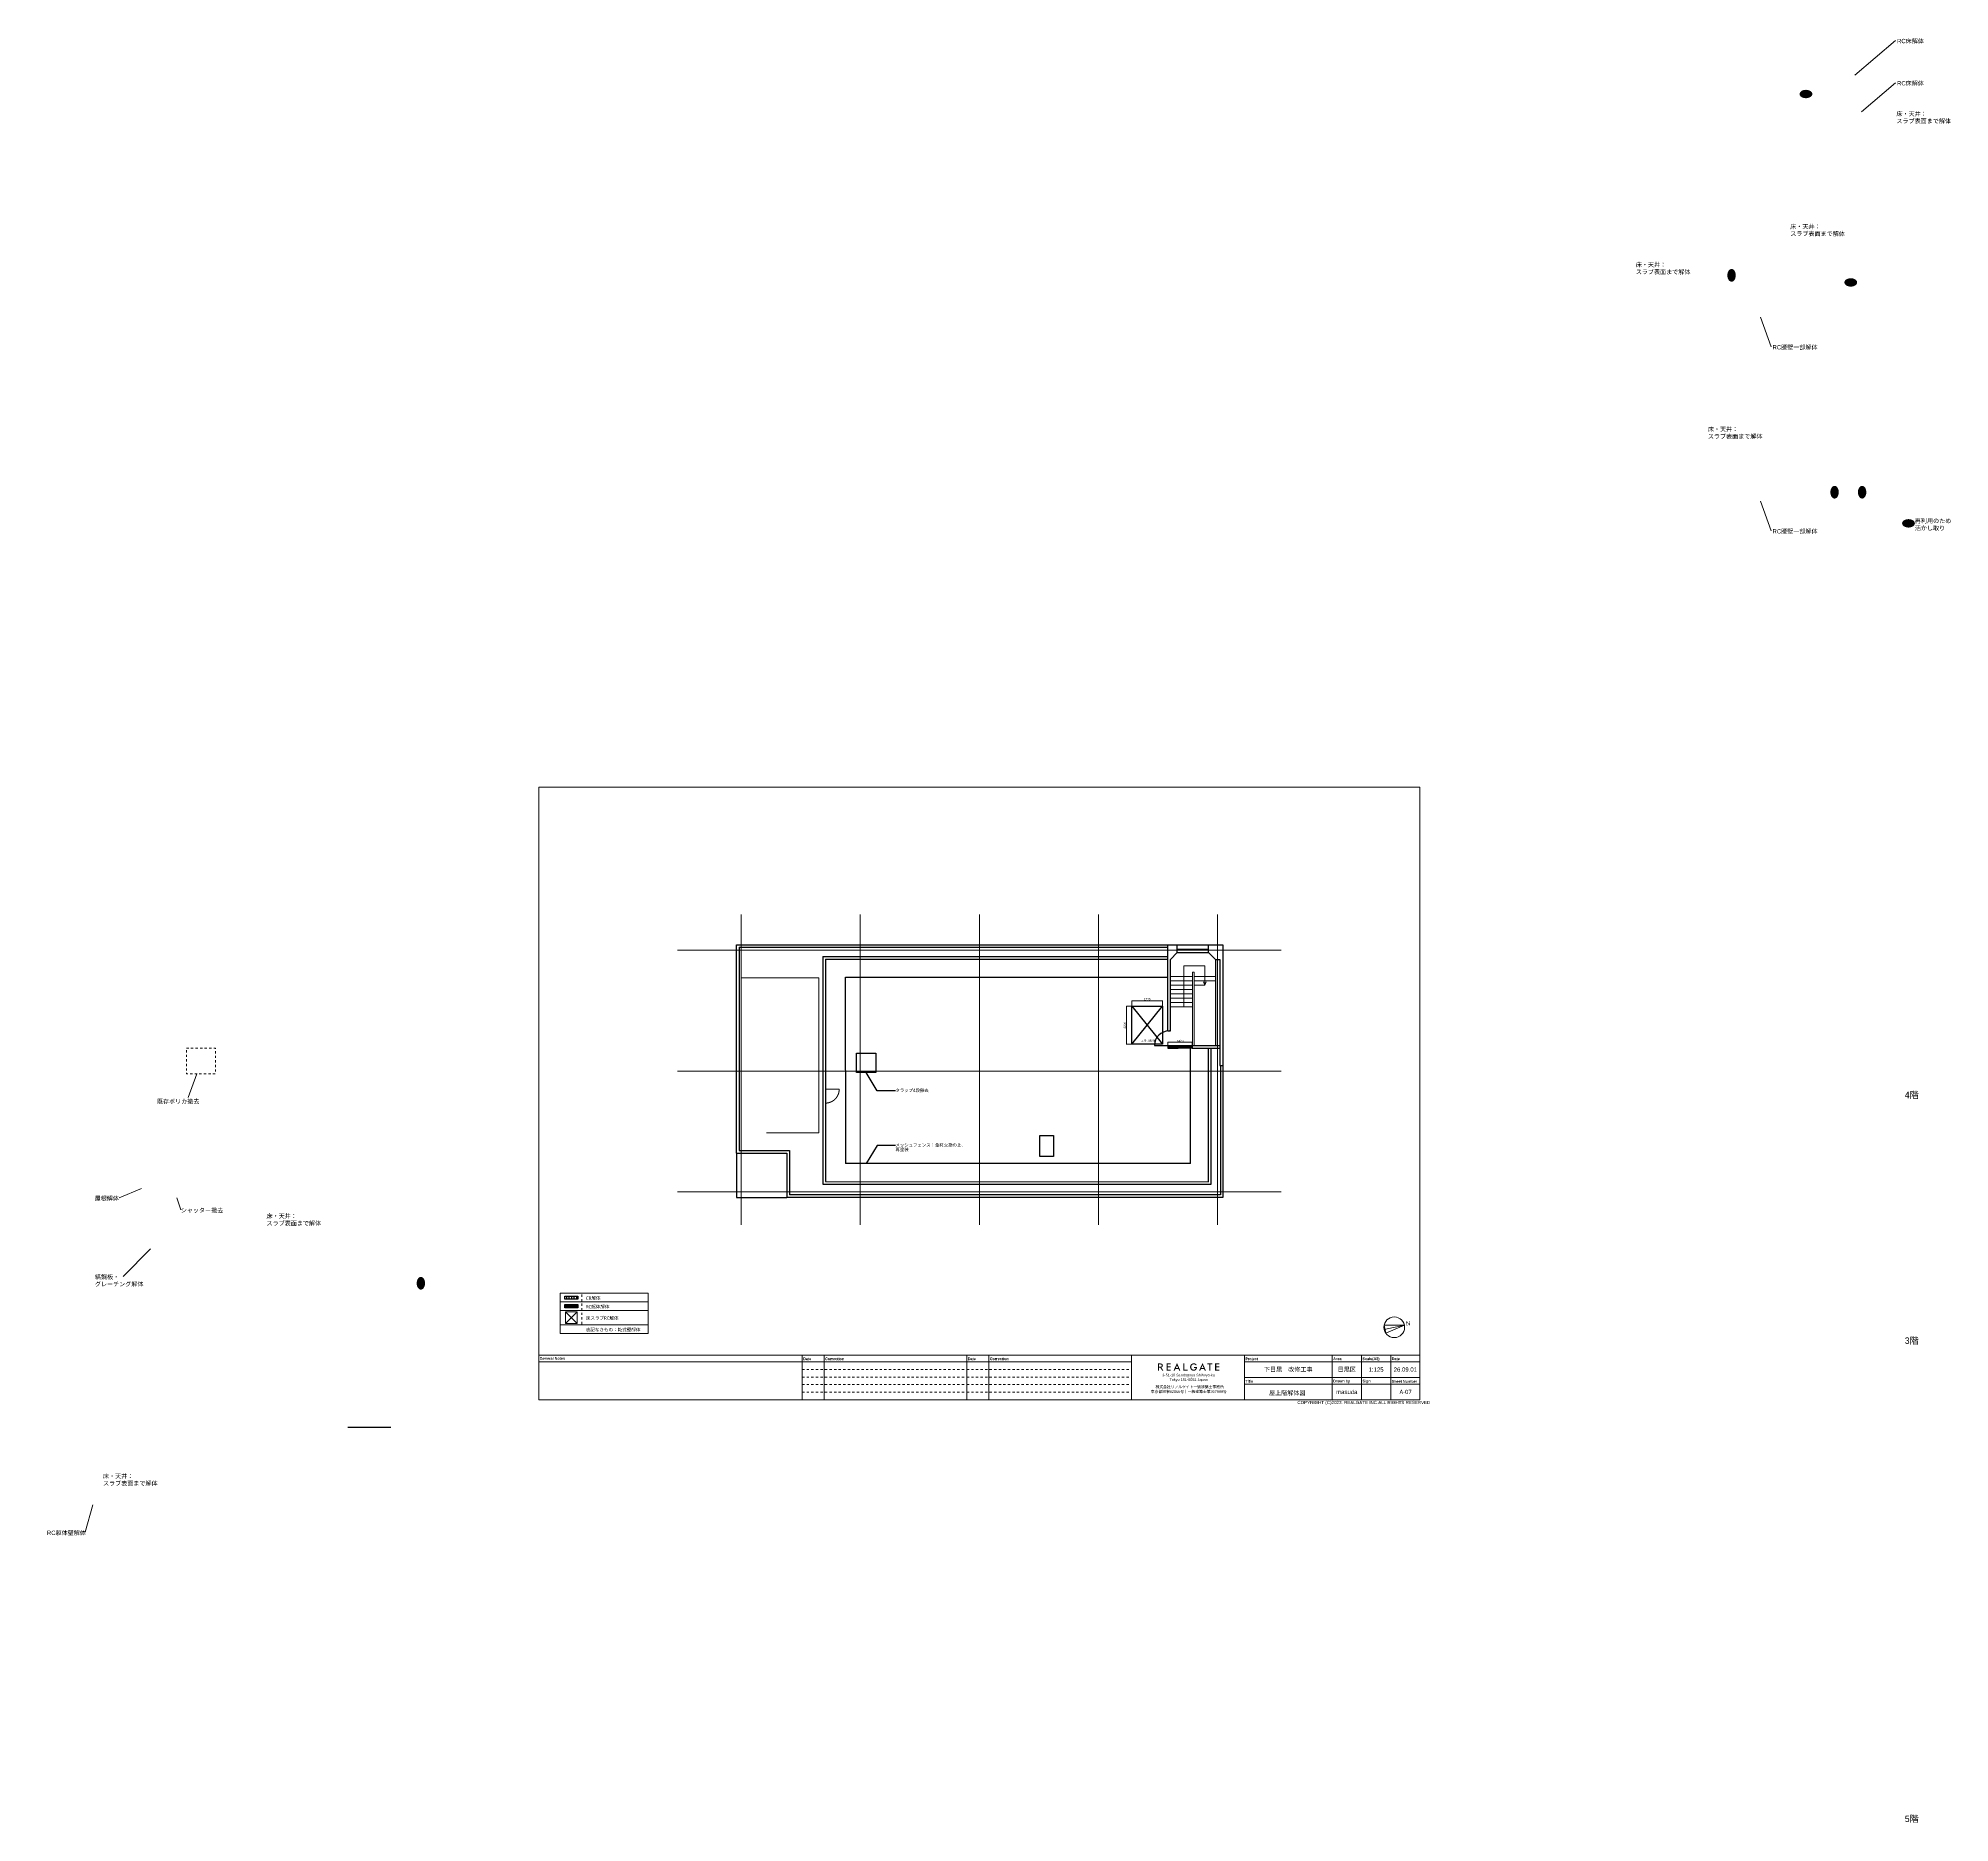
# Paper-space layout 'A-07' of a CAD drawing. Header units: millimetres. Extents: x -437 to 450, y -337 to 490.
# The model-space entities are those that its viewports show. They can reach past a viewport. Long polylines and large blocks are cut down to what shows.
import ezdxf

# ---------------------------------------------------------------- set-up
doc = ezdxf.new("R2010")
doc.units = ezdxf.units.MM
doc.header["$PDMODE"] = 1
doc.header["$PDSIZE"] = -2
for name, pattern in [('ラインタイプ-1', [2.116531, 1.058062, -1.058469]), ('ラインタイプ-1__', [2.116531, 1.058062, -1.058469]), ('ラインタイプ-6', [5.291531, 3.175, -1.058062, 0.352704, -0.705764]), ('短破線', [2.116125, 1.058062, -1.058062])]:
    doc.linetypes.add(name, pattern=pattern)
for name, color, linetype, lineweight in [('00_一般', 7, 'Continuous', 5), ('07_文字・記号', 7, 'Continuous', 9), ('_平面図(既存部) (2D)', 7, 'Continuous', 5), ('_解体部 (2D)', 7, 'Continuous', 5), ('一般', 7, 'Continuous', 5), ('寸法', 7, 'Continuous', 5)]:
    doc.layers.add(name, color=color, linetype=linetype, lineweight=lineweight)
for name, color, linetype, lineweight, true_color in [('02_0.25', 1, 'Continuous', 25, 0xff0000), ('04_0.10', 7, 'Continuous', 9, 0x0099ff), ('06一点鎖線', 7, 'ラインタイプ-6', 9, 0x9999ff), ('08_ハッチ・色', 7, 'Continuous', 5, 0x888888)]:
    doc.layers.add(name, color=color, linetype=linetype, lineweight=lineweight, true_color=true_color)
doc.styles.add('Helvetica', font='')
doc.styles.add('Hiragino Kaku Gothic Pro W3', font='', dxfattribs={"bigfont": 'Hiragino Kaku Gothic Pro W3'})
doc.styles.add('Hiragino Sans W3', font='', dxfattribs={"bigfont": 'Hiragino Sans W3'})
doc.styles.add('Yu Gothic UI Semilight', font='Yu Gothic UI Semilight.ttf')
doc.styles.add('ＭＳ Ｐゴシック', font='MS PGothic.ttf')
doc.styles.add('ＭＳ Ｐゴシック (bold)', font='')
doc.styles.get('Helvetica').set_extended_font_data('Helvetica')
doc.styles.get('Hiragino Kaku Gothic Pro W3').set_extended_font_data('Hiragino Kaku Gothic Pro W3')
doc.styles.get('Hiragino Sans W3').set_extended_font_data('Hiragino Sans W3')
doc.styles.get('ＭＳ Ｐゴシック (bold)').set_extended_font_data('ＭＳ Ｐゴシック', bold=True)
doc.dimstyles.new('RGT', dxfattribs={"dimtxt": 161.781684, "dimasz": 0.999939, "dimexe": 0, "dimexo": 1, "dimgap": 0.5, "dimtad": 1, "dimdsep": 46, "dimtxsty": 'Hiragino Sans W3', "dimblk": 'DOT', "dimblk1": 'DOT', "dimblk2": 'DOT', "dimcen": 0, "dimazin": 0, "dimtfac": 1, "dimtix": 1, "dimtmove": 0, "dimatfit": 0, "dimldrblk": 'VW_FILLEDARROW', "dimfxl": 1, "dimfrac": 2, "dimtolj": 1, "dimarcsym": 0})
doc.dimstyles.new('建具表寸法', dxfattribs={"dimtxt": 161.781684, "dimasz": 0.199988, "dimexe": 0, "dimexo": 0.3, "dimgap": 0.005, "dimtad": 1, "dimdsep": 46, "dimtxsty": 'Hiragino Sans W3', "dimblk": 'DOT', "dimblk1": 'DOT', "dimblk2": 'DOT', "dimcen": 0, "dimazin": 0, "dimtfac": 1, "dimtix": 1, "dimtmove": 0, "dimatfit": 0, "dimldrblk": 'VW_FILLEDARROW', "dimfxl": 1, "dimfrac": 2, "dimtolj": 1, "dimarcsym": 0})

# ---------------------------------------------------------------- blocks, each defined once
blk = doc.blocks.new('グループ-256')
at = {"layer": '07_文字・記号'}
for p, q in [((197.11, -106.7), (187.69, -106.69)), ((188.43, -110.34), (187.69, -106.69)), ((197.11, -106.7), (187.69, -108.59)), ((197.11, -106.7), (188.43, -110.34))]:
    blk.add_line(p, q, dxfattribs=at)
blk.add_circle((192.4, -107.64), 4.8, dxfattribs=at)
at = {"layer": '07_文字・記号', "insert": (197.77, -104.92), "char_height": 2.01, "attachment_point": 1, "rotation": 5.83278, "line_spacing_factor": 0.99804, "style": 'ＭＳ Ｐゴシック'}
blk.add_mtext('N', dxfattribs=at)
blk = doc.blocks.new('グループ-3')
at = {"layer": '一般', "linetype": 'Continuous', "lineweight": 0, "true_color": 0x221814}
h = blk.add_hatch(color=250, dxfattribs=at)
h.paths.add_polyline_path([(84.4, -126.31), (84.44, -126.31), (84.5, -126.28), (84.57, -126.26), (84.63, -126.23), (84.69, -126.19), (84.74, -126.16), (84.8, -126.12), (84.85, -126.07), (84.89, -126.02), (84.92, -125.99), (84.94, -125.96), (84.98, -125.9), (85.01, -125.85), (85.04, -125.79), (85.06, -125.74), (85.08, -125.7), (85.09, -125.65), (85.1, -125.61), (85.11, -125.57), (85.11, -125.53), (85.11, -125.49), (85.11, -125.46), (85.11, -125.42), (85.12, -125.39), (85.12, -125.36), (85.11, -125.34), (85.11, -125.31), (85.11, -125.29), (85.11, -125.26), (85.1, -125.23), (85.1, -125.2), (85.09, -125.17), (85.09, -125.13), (85.08, -125.1), (85.07, -125.06), (85.06, -125.02), (85.04, -124.98), (85.02, -124.93), (84.99, -124.89), (84.96, -124.84), (84.92, -124.79), (84.88, -124.75), (84.83, -124.69), (84.8, -124.67), (84.78, -124.65), (84.72, -124.61), (84.66, -124.57), (84.6, -124.54), (84.54, -124.51), (84.48, -124.49), (84.43, -124.47), (84.37, -124.46), (84.31, -124.45), (84.26, -124.45), (84.21, -124.44), (84.16, -124.44), (84.12, -124.43), (84.08, -124.43), (84.04, -124.43), (84.01, -124.43), (83.98, -124.42), (83.95, -124.42), (83.93, -124.42), (83.91, -124.42), (83.89, -124.42), (83.88, -124.42), (83.87, -124.42), (83.87, -124.42), (83.86, -124.42), (83.86, -124.42), (83.86, -124.42), (83.86, -124.42), (83.86, -124.42), (83.85, -124.42), (83.84, -124.42), (83.84, -124.42), (83.83, -124.42), (83.82, -124.42), (83.81, -124.42), (83.79, -124.42), (83.78, -124.42), (83.76, -124.42), (83.75, -124.42), (83.73, -124.42), (83.71, -124.42), (83.68, -124.42), (83.66, -124.42), (83.64, -124.42), (83.61, -124.42), (83.59, -124.42), (83.56, -124.42), (83.54, -124.42), (83.51, -124.42), (83.28, -124.42), (82.8, -124.42), (82.8, -127.72), (83.29, -127.72), (83.29, -126.37), (83.88, -126.37), (84.8, -127.72), (85.4, -127.72)])
h.paths.add_polyline_path([(83.29, -125.94), (83.29, -124.89), (83.96, -124.89), (84.05, -124.89), (84.12, -124.9), (84.19, -124.91), (84.26, -124.92), (84.32, -124.94), (84.38, -124.96), (84.43, -124.99), (84.47, -125.02), (84.51, -125.05), (84.54, -125.09), (84.57, -125.13), (84.6, -125.18), (84.62, -125.23), (84.63, -125.28), (84.64, -125.34), (84.64, -125.4), (84.64, -125.47), (84.63, -125.53), (84.62, -125.58), (84.6, -125.63), (84.57, -125.68), (84.54, -125.73), (84.51, -125.77), (84.47, -125.8), (84.42, -125.83), (84.37, -125.86), (84.31, -125.88), (84.25, -125.9), (84.18, -125.92), (84.11, -125.93), (84.03, -125.93), (83.94, -125.94)])
for points in [[(88.78, -124.89), (87.32, -124.89), (87.32, -125.68), (88.74, -125.68), (88.74, -126.15), (87.32, -126.15), (87.32, -127.25), (88.78, -127.25), (88.78, -127.72), (86.83, -127.72), (86.83, -124.42), (88.78, -124.42)], [(95.16, -124.42), (95.16, -127.25), (96.6, -127.25), (96.6, -127.72), (94.67, -127.72), (94.67, -124.42)], [(99.6, -126), (100.94, -126), (100.94, -126.01), (100.94, -126.02), (100.94, -126.03), (100.94, -126.04), (100.94, -126.04), (100.94, -126.05), (100.94, -126.06), (100.94, -126.07), (100.94, -126.08), (100.94, -126.09), (100.94, -126.09), (100.94, -126.1), (100.94, -126.1), (100.94, -126.1), (100.94, -126.1), (100.94, -126.1), (100.94, -126.1), (100.94, -126.1), (100.94, -126.11), (100.94, -126.13), (100.94, -126.15), (100.94, -126.17), (100.93, -126.19), (100.93, -126.23), (100.93, -126.26), (100.93, -126.29), (100.93, -126.32), (100.93, -126.35), (100.92, -126.38), (100.92, -126.41), (100.92, -126.44), (100.92, -126.47), (100.91, -126.49), (100.91, -126.52), (100.9, -126.55), (100.9, -126.58), (100.89, -126.61), (100.88, -126.65), (100.87, -126.68), (100.86, -126.72), (100.85, -126.77), (100.84, -126.81), (100.81, -126.87), (100.79, -126.92), (100.76, -126.97), (100.73, -127.03), (100.7, -127.08), (100.67, -127.13), (100.64, -127.18), (100.6, -127.23), (100.57, -127.27), (100.53, -127.31), (100.42, -127.41), (100.32, -127.5), (100.22, -127.58), (100.12, -127.64), (100.03, -127.69), (99.94, -127.73), (99.85, -127.75), (99.76, -127.76), (99.67, -127.77), (99.59, -127.77), (99.5, -127.77), (99.42, -127.78), (99.34, -127.77), (99.25, -127.77), (99.17, -127.77), (99.09, -127.76), (99, -127.75), (98.91, -127.73), (98.82, -127.69), (98.72, -127.64), (98.62, -127.58), (98.52, -127.51), (98.41, -127.42), (98.29, -127.32), (98.25, -127.28), (98.21, -127.24), (98.12, -127.12), (98.03, -127.01), (97.96, -126.9), (97.9, -126.8), (97.86, -126.7), (97.82, -126.6), (97.8, -126.51), (97.79, -126.42), (97.78, -126.34), (97.78, -126.25), (97.78, -126.16), (97.78, -126.08), (97.78, -125.99), (97.78, -125.9), (97.78, -125.81), (97.79, -125.73), (97.8, -125.64), (97.82, -125.54), (97.86, -125.45), (97.91, -125.34), (97.97, -125.24), (98.04, -125.13), (98.12, -125.02), (98.22, -124.9), (98.26, -124.86), (98.3, -124.82), (98.4, -124.74), (98.49, -124.66), (98.58, -124.6), (98.66, -124.55), (98.74, -124.5), (98.82, -124.47), (98.89, -124.44), (98.96, -124.42), (99.02, -124.41), (99.09, -124.4), (99.14, -124.39), (99.2, -124.38), (99.25, -124.37), (99.29, -124.37), (99.33, -124.36), (99.37, -124.36), (99.4, -124.36), (99.43, -124.36), (99.46, -124.36), (99.49, -124.36), (99.52, -124.36), (99.54, -124.36), (99.56, -124.36), (99.58, -124.36), (99.6, -124.36), (99.62, -124.36), (99.64, -124.37), (99.66, -124.37), (99.69, -124.37), (99.72, -124.38), (99.75, -124.38), (99.78, -124.39), (99.82, -124.39), (99.86, -124.4), (99.9, -124.41), (99.94, -124.43), (99.98, -124.44), (100.03, -124.46), (100.08, -124.47), (100.13, -124.5), (100.17, -124.52), (100.21, -124.53), (100.26, -124.56), (100.31, -124.59), (100.35, -124.62), (100.39, -124.65), (100.43, -124.67), (100.46, -124.7), (100.49, -124.73), (100.52, -124.75), (100.55, -124.78), (100.58, -124.8), (100.6, -124.83), (100.63, -124.85), (100.65, -124.87), (100.67, -124.9), (100.7, -124.92), (100.72, -124.94), (100.74, -124.96), (100.76, -124.98), (100.77, -125), (100.78, -125.01), (100.79, -125.02), (100.79, -125.03), (100.79, -125.03), (100.79, -125.03), (100.79, -125.03), (100.79, -125.03), (100.78, -125.04), (100.78, -125.04), (100.78, -125.04), (100.77, -125.04), (100.77, -125.05), (100.76, -125.05), (100.76, -125.06), (100.75, -125.07), (100.74, -125.07), (100.74, -125.08), (100.73, -125.09), (100.72, -125.1), (100.71, -125.11), (100.69, -125.12), (100.68, -125.13), (100.67, -125.15), (100.66, -125.16), (100.64, -125.17), (100.63, -125.18), (100.62, -125.2), (100.6, -125.21), (100.59, -125.22), (100.58, -125.23), (100.57, -125.25), (100.55, -125.26), (100.54, -125.27), (100.53, -125.28), (100.52, -125.29), (100.52, -125.3), (100.51, -125.3), (100.5, -125.31), (100.49, -125.32), (100.49, -125.32), (100.48, -125.33), (100.48, -125.33), (100.47, -125.34), (100.47, -125.34), (100.46, -125.34), (100.46, -125.35), (100.46, -125.35), (100.45, -125.35), (100.45, -125.36), (100.45, -125.36), (100.45, -125.36), (100.45, -125.37), (100.45, -125.37), (100.45, -125.37), (100.45, -125.37), (100.44, -125.37), (100.43, -125.36), (100.42, -125.34), (100.41, -125.33), (100.4, -125.31), (100.38, -125.29), (100.36, -125.26), (100.34, -125.24), (100.32, -125.22), (100.3, -125.2), (100.29, -125.18), (100.27, -125.16), (100.25, -125.14), (100.23, -125.13), (100.21, -125.11), (100.19, -125.09), (100.17, -125.07), (100.14, -125.05), (100.11, -125.03), (100.08, -125.01), (100.04, -124.98), (100, -124.96), (99.96, -124.93), (99.92, -124.91), (99.88, -124.89), (99.84, -124.87), (99.79, -124.86), (99.75, -124.85), (99.7, -124.84), (99.65, -124.84), (99.6, -124.83), (99.55, -124.83), (99.5, -124.83), (99.45, -124.83), (99.39, -124.83), (99.33, -124.83), (99.28, -124.84), (99.22, -124.84), (99.15, -124.85), (99.09, -124.87), (99.02, -124.89), (98.95, -124.93), (98.88, -124.97), (98.8, -125.02), (98.72, -125.08), (98.64, -125.15), (98.61, -125.19), (98.57, -125.22), (98.51, -125.3), (98.45, -125.38), (98.4, -125.46), (98.36, -125.54), (98.32, -125.61), (98.3, -125.68), (98.28, -125.75), (98.27, -125.82), (98.27, -125.88), (98.27, -125.95), (98.27, -126.01), (98.27, -126.08), (98.27, -126.14), (98.27, -126.21), (98.27, -126.28), (98.28, -126.34), (98.29, -126.41), (98.3, -126.48), (98.33, -126.55), (98.37, -126.63), (98.42, -126.7), (98.47, -126.78), (98.54, -126.86), (98.61, -126.95), (98.65, -126.98), (98.69, -127.02), (98.77, -127.08), (98.84, -127.14), (98.92, -127.18), (98.99, -127.22), (99.05, -127.25), (99.12, -127.28), (99.18, -127.29), (99.23, -127.3), (99.29, -127.31), (99.34, -127.31), (99.39, -127.31), (99.44, -127.31), (99.49, -127.31), (99.53, -127.31), (99.58, -127.31), (99.62, -127.3), (99.66, -127.3), (99.71, -127.28), (99.76, -127.27), (99.81, -127.24), (99.87, -127.22), (99.92, -127.18), (99.98, -127.14), (100.05, -127.1), (100.08, -127.07), (100.12, -127.04), (100.16, -127), (100.19, -126.96), (100.22, -126.92), (100.25, -126.88), (100.28, -126.85), (100.3, -126.82), (100.31, -126.79), (100.33, -126.76), (100.34, -126.73), (100.35, -126.7), (100.36, -126.68), (100.37, -126.65), (100.38, -126.63), (100.38, -126.6), (100.39, -126.58), (100.39, -126.56), (100.4, -126.53), (100.4, -126.51), (100.41, -126.5), (100.41, -126.49), (100.41, -126.48), (100.41, -126.47), (100.41, -126.47), (100.4, -126.47), (100.4, -126.47), (100.4, -126.47), (100.39, -126.47), (100.39, -126.47), (100.38, -126.47), (100.37, -126.47), (100.37, -126.47), (100.36, -126.47), (100.35, -126.47), (100.34, -126.47), (100.33, -126.47), (100.31, -126.47), (100.3, -126.47), (100.28, -126.47), (100.26, -126.47), (100.24, -126.47), (100.22, -126.47), (100.2, -126.47), (100.17, -126.47), (100.15, -126.47), (100.13, -126.47), (100.1, -126.47), (100.08, -126.47), (100.05, -126.47), (100.03, -126.47), (100, -126.47), (99.98, -126.47), (99.95, -126.47), (99.93, -126.47), (99.9, -126.47), (99.88, -126.47), (99.85, -126.47), (99.83, -126.47), (99.81, -126.47), (99.78, -126.47), (99.76, -126.47), (99.74, -126.47), (99.72, -126.47), (99.71, -126.47), (99.69, -126.47), (99.67, -126.47), (99.66, -126.47), (99.64, -126.47), (99.63, -126.47), (99.62, -126.47), (99.61, -126.47), (99.6, -126.47), (99.6, -126.47)], [(107.19, -124.89), (107.19, -127.72), (106.7, -127.72), (106.7, -124.89), (105.8, -124.89), (105.8, -124.42), (108.09, -124.42), (108.09, -124.89)], [(111.32, -124.89), (109.86, -124.89), (109.86, -125.68), (111.28, -125.68), (111.28, -126.15), (109.86, -126.15), (109.86, -127.25), (111.32, -127.25), (111.32, -127.72), (109.37, -127.72), (109.37, -124.42), (111.32, -124.42)]]:
    blk.add_hatch(color=250, dxfattribs=at).paths.add_polyline_path(points)
h = blk.add_hatch(color=250, dxfattribs=at)
h.paths.add_polyline_path([(92.36, -126.92), (92.7, -127.72), (93.23, -127.72), (91.69, -124.21), (90.08, -127.72), (90.61, -127.72), (90.97, -126.92)])
h.paths.add_polyline_path([(92.16, -126.45), (91.17, -126.45), (91.68, -125.33)])
h = blk.add_hatch(color=250, dxfattribs=at)
h.paths.add_polyline_path([(104.2, -126.92), (104.54, -127.72), (105.08, -127.72), (103.53, -124.21), (101.93, -127.72), (102.45, -127.72), (102.81, -126.92)])
h.paths.add_polyline_path([(104, -126.45), (103.02, -126.45), (103.52, -125.33)])
blk = doc.blocks.new('グループ-4')
at = {"layer": '一般'}
blk.add_blockref('グループ-3', (0, 0), dxfattribs=at)
at = {"layer": '一般', "color": 7, "transparency": 33554687, "char_height": 1.2563, "line_spacing_factor": 0.99804, "style": 'ＭＳ Ｐゴシック'}
for s, insert, attachment_point in [('3-51-10 Sendagaya Shibuya-ku\\PTokyo 151-0051 Japan', (97.06, -131.05), 5), ('東京都知事62066号｜一級建築士第367999号', (79.55, -136.83), 1), ('株式会社リアルゲイト一級建築士事務所', (81.72, -134.66), 1)]:
    blk.add_mtext(s, dxfattribs=dict(at, insert=insert, attachment_point=attachment_point))
blk = doc.blocks.new('(横)図面枠')
at = {"layer": '一般', "color": 7, "linetype": 'Continuous', "lineweight": 5, "transparency": 33554687}
blk.add_line((-204.39, -120.54), (70.56, -120.54), dxfattribs=at)
at = {"layer": '一般', "color": 7, "linetype": 'Continuous', "lineweight": 13, "transparency": 33554687}
for p, q in [((-204.39, -123.65), (70.56, -123.65)), ((-82.19, -120.54), (-82.19, -141.27)), ((-72.01, -120.54), (-72.01, -141.27)), ((-5.81, -120.54), (-5.81, -141.27)), ((4.37, -120.54), (4.37, -141.27)), ((70.56, -141.27), (70.56, -120.54)), ((122.92, -141.27), (122.92, -120.54)), ((122.92, -123.65), (204.39, -123.65)), ((163.66, -141.27), (163.66, -120.54)), ((177.24, -141.27), (177.24, -120.54)), ((190.82, -141.27), (190.82, -120.54)), ((122.92, -130.91), (204.39, -130.91)), ((122.92, -134.02), (204.39, -134.02))]:
    blk.add_line(p, q, dxfattribs=at)
at = {"layer": '一般', "color": 7, "linetype": '短破線', "lineweight": 13, "transparency": 33554687}
for p, q in [((-82.19, -127.18), (-5.81, -127.18)), ((-82.19, -130.7), (-5.81, -130.7)), ((-5.81, -127.18), (70.56, -127.18)), ((-5.81, -130.7), (70.56, -130.7)), ((-82.19, -134.22), (-5.81, -134.22)), ((-82.19, -137.75), (-5.81, -137.75)), ((-5.81, -134.22), (70.56, -134.22)), ((-5.81, -137.75), (70.56, -137.75))]:
    blk.add_line(p, q, dxfattribs=at)
at = {"layer": '一般', "linetype": 'Continuous', "lineweight": 13, "flags": 128}
for points in [[(-204.39, 142.88), (204.39, 142.88), (204.39, -141.27), (-204.39, -141.27)], [(-204.39, -120.54), (204.39, -120.54), (204.39, -141.27), (-204.39, -141.27)]]:
    blk.add_lwpolyline(points, close=True, dxfattribs=at)
at = {"layer": '一般', "color": 7, "linetype": 'Continuous', "lineweight": 5, "transparency": 33554687}
for p in [(143.29, -127.28), (170.45, -127.28), (184.03, -127.28), (197.6, -127.28), (143.29, -137.64), (170.45, -137.64), (184.03, -137.64), (197.6, -137.64)]:
    blk.add_point(p, dxfattribs=at)
at = {"layer": '一般', "color": 7, "transparency": 33554687}
blk.add_blockref('グループ-4', (0, 0), dxfattribs=at)
at = {"layer": '一般', "color": 7, "transparency": 33554687, "line_spacing_factor": 1.014956, "style": 'ＭＳ Ｐゴシック (bold)'}
for s, insert, char_height, attachment_point in [(' General Notes', (-204.39, -122.1), 1.2563, 4), (' Date', (-82.19, -121.64), 1.256, 1), (' Correction', (-72.01, -121.64), 1.2563, 1), (' Date', (-5.81, -121.64), 1.256, 1), (' Correction', (4.37, -121.64), 1.2563, 1), (' Project', (122.92, -121.64), 1.256, 1), (' Area', (163.66, -121.63), 1.256, 1), (' Scale(A3)', (177.24, -121.63), 1.256, 1), (' Date', (190.82, -121.63), 1.256, 1), (' Title', (122.92, -132.03), 1.256, 1), (' Drawn by', (163.66, -131.94), 1.256, 1), (' Sign', (177.24, -131.94), 1.256, 1), (' Sheet Number', (190.82, -132.12), 1.2563, 1)]:
    blk.add_mtext(s, dxfattribs=dict(at, insert=insert, char_height=char_height, attachment_point=attachment_point))
at = {"layer": '一般', "line_spacing_factor": 0.99804, "style": 'ＭＳ Ｐゴシック'}
for s, insert, char_height, attachment_point in [('下目黒\u3000改修工事', (143.29, -127.28), 2.01, 5), ('目黒区', (170.45, -127.28), 2.01, 5), ('1:125', (184.03, -127.28), 2.01, 5), ('25.07.01', (197.6, -127.28), 2.01, 5), ('COPYRIGHT (C)2023. REALGATE INC.ALL RIGHTS RESERVED', (147.52, -141.77), 1.5076, 1), ('masuda', (170.45, -137.64), 2.01, 5)]:
    blk.add_mtext(s, dxfattribs=dict(at, insert=insert, char_height=char_height, attachment_point=attachment_point))
at = {"color": 255, "linetype": 'Continuous', "lineweight": 13}
blk.add_wipeout([(192.08, -128.94), (203.12, -128.94), (203.12, -125.61), (192.08, -125.61)], dxfattribs=at).dxf.layer = '一般'
at = {"layer": '一般', "insert": (197.6, -127.28), "char_height": 2.01, "attachment_point": 5, "line_spacing_factor": 0.99804, "style": 'ＭＳ Ｐゴシック'}
blk.add_mtext('26.09.01', dxfattribs=at)
blk = doc.blocks.new('グループ-250')
at = {"layer": '02_0.25', "lineweight": 5}
for p, q in [((-17.47, 4.03), (-18.17, 3.33)), ((-16.77, 4.03), (-18.17, 2.63)), ((-16.07, 4.03), (-17.57, 2.53)), ((-15.37, 4.03), (-16.87, 2.53)), ((-14.67, 4.03), (-16.17, 2.53)), ((-13.97, 4.03), (-15.47, 2.53)), ((-13.27, 4.03), (-14.77, 2.53)), ((-12.57, 4.03), (-14.07, 2.53)), ((-12.17, 3.73), (-13.37, 2.53)), ((-12.17, 3.03), (-12.67, 2.53))]:
    blk.add_line(p, q, dxfattribs=at)
at = {"layer": '02_0.25', "flags": 128}
blk.add_lwpolyline([(-18.17, 2.53), (-18.17, 4.03), (-12.17, 4.03), (-12.17, 2.53)], close=True, dxfattribs=at)
blk = doc.blocks.new('グループ-251')
at = {"layer": '02_0.25', "transparency": 33554687}
for p, q in [((-17.47, 8.03), (-17.47, 6.53)), ((-16.32, 8.03), (-16.32, 6.53)), ((-16.32, 8.03), (-16.32, 6.53)), ((-15.17, 8.03), (-15.17, 6.53)), ((-15.17, 8.03), (-15.17, 6.53)), ((-14.02, 8.03), (-14.02, 6.53)), ((-14.02, 8.03), (-14.02, 6.53)), ((-12.87, 8.03), (-12.87, 6.53))]:
    blk.add_line(p, q, dxfattribs=at)
at = {"layer": '02_0.25', "flags": 128}
blk.add_lwpolyline([(-18.17, 6.53), (-18.17, 8.03), (-12.17, 8.03), (-12.17, 6.53)], close=True, dxfattribs=at)
blk = doc.blocks.new('グループ-252')
at = {"layer": '00_一般', "color": 7, "linetype": 'Continuous', "lineweight": 5, "transparency": 33554687, "flags": 128}
for points in [[(-20.37, 9.33), (20.37, 9.33), (20.37, 5.33), (-20.37, 5.33)], [(-20.37, 5.33), (20.37, 5.33), (20.37, 1.33), (-20.37, 1.33)], [(-20.37, 1.33), (20.37, 1.33), (20.37, -5.33), (-20.37, -5.33)], [(-20.37, -5.33), (20.37, -5.33), (20.37, -9.33), (-20.37, -9.33)]]:
    blk.add_lwpolyline(points, close=True, dxfattribs=at)
at = {"layer": '02_0.25', "lineweight": 13}
for p, q in [((-17.92, 0.7), (-12.52, -4.7)), ((-17.92, -4.7), (-12.52, 0.7))]:
    blk.add_line(p, q, dxfattribs=at)
at = {"layer": '02_0.25', "lineweight": 13, "flags": 128}
blk.add_lwpolyline([(-17.92, 0.7), (-12.52, 0.7), (-12.52, -4.7), (-17.92, -4.7)], close=True, dxfattribs=at)
at = {"layer": '一般', "color": 7, "linetype": 'ラインタイプ-1__', "lineweight": 5, "transparency": 33554687, "flags": 128}
blk.add_lwpolyline([(-20.37, 9.33), (-10.37, 9.33), (-10.37, -5.33), (-20.37, -5.33)], close=True, dxfattribs=at)
at = {"layer": '04_0.10', "color": 7}
for name in ['グループ-251', 'グループ-250']:
    blk.add_blockref(name, (0, 0), dxfattribs=at)
at = {"layer": '02_0.25', "attachment_point": 1, "line_spacing_factor": 0.99804, "style": 'Yu Gothic UI Semilight'}
for s, insert, char_height in [('CB解体', (-8.47, 7.83), 1.508), ('RC躯体解体', (-8.47, 3.83), 1.508), ('表記なきもの：乾式壁解体', (-8.47, -6.84), 1.5076), ('床スラブRC解体', (-8.47, -1.46), 1.508)]:
    blk.add_mtext(s, dxfattribs=dict(at, insert=insert, char_height=char_height))
blk = doc.blocks.new('シンボル-8')
at = {"layer": '00_一般', "color": 7, "transparency": 33554687}
blk.add_blockref('グループ-252', (0, 0), dxfattribs=at)
blk = doc.blocks.new('グループ-199')
at = {"layer": '04_0.10', "color": 140, "true_color": 0x02abea}
blk.add_line((-76154, 93158), (-76954, 93158), dxfattribs=at)
blk.add_open_spline([(-76954, 92358), (-76914, 92358), (-76875, 92362), (-76836, 92365), (-76798, 92373), (-76759, 92381), (-76722, 92392), (-76684, 92404), (-76648, 92419), (-76611, 92434), (-76577, 92452), (-76542, 92471), (-76509, 92492), (-76477, 92514), (-76446, 92539), (-76416, 92564), (-76388, 92592), (-76360, 92620), (-76335, 92650), (-76310, 92681), (-76289, 92713), (-76267, 92746), (-76248, 92781), (-76230, 92815), (-76215, 92852), (-76200, 92888), (-76188, 92925), (-76177, 92963), (-76169, 93002), (-76161, 93040), (-76158, 93079), (-76154, 93118), (-76154, 93158)], degree=2, knots=[0, 0, 0, 0.0625, 0.0625, 0.125, 0.125, 0.1875, 0.1875, 0.25, 0.25, 0.3125, 0.3125, 0.375, 0.375, 0.4375, 0.4375, 0.5, 0.5, 0.5625, 0.5625, 0.625, 0.625, 0.6875, 0.6875, 0.75, 0.75, 0.8125, 0.8125, 0.875, 0.875, 0.9375, 0.9375, 1, 1, 1], dxfattribs=at)
blk = doc.blocks.new('平面図(既存部) (2D)')
at = {"layer": '02_0.25'}
for p, q in [((-82103.728, 89451.906), (-82103.728, 101542.462)), ((-82103.728, 101542.462), (-57103.557, 101541.397)), ((-81953.73, 101392.402), (-81953.73, 89601.957)), ((-81953.73, 101392.402), (-57103.564, 101391.397)), ((-57103.564, 96546.434), (-57103.557, 101541.397)), ((-57103.557, 101541.397), (-53903.728, 101542.41)), ((-56953.728, 100682.41), (-56553.728, 101082.41)), ((-56553.728, 101082.41), (-56553.728, 101542.41)), ((-56553.728, 101292.41), (-54743.728, 101292.41)), ((-56553.728, 101082.41), (-54743.728, 101082.41)), ((-54743.728, 101082.41), (-54743.728, 101542.41)), ((-54343.728, 100682.41), (-54743.728, 101082.41)), ((-53903.728, 101542.41), (-53903.728, 96417.41)), ((-53903.728, 100892.41), (-53903.728, 94542.41)), ((-77103.728, 100852.308), (-57103.728, 100851.499)), ((-77103.728, 100852.308), (-77103.728, 87652.308)), ((-76953.728, 100702.302), (-57103.735, 100701.499)), ((-76953.728, 100702.302), (-76953.728, 87802.302)), ((-56953.564, 96546.434), (-56953.728, 100682.41)), ((-54343.728, 100682.41), (-54343.728, 95692.41)), ((-54343.728, 100682.41), (-54093.728, 100682.41)), ((-54093.728, 100682.41), (-54093.728, 94542.41)), ((-75799.433, 99652.255), (-75793.722, 88851.398)), ((-75793.676, 99652.255), (-57103.564, 99652.255)), ((-57103.564, 96546.434), (-56953.564, 96546.434)), ((-55793.722, 88851.398), (-55793.409, 95542.41)), ((-55683.612, 95692.41), (-54093.728, 95692.41)), ((-55683.612, 95692.41), (-55683.612, 95542.41)), ((-55683.612, 95692.41), (-55683.612, 95542.41)), ((-55683.612, 95542.41), (-54093.728, 95542.41)), ((-54743.722, 87801.404), (-54743.409, 95542.417)), ((-54593.728, 87651.398), (-54593.409, 95542.41)), ((-54093.728, 94542.41), (-53903.728, 94542.41)), ((-54053.728, 94542.41), (-54053.728, 87042.41)), ((-53903.728, 94542.41), (-53903.728, 86892.41)), ((-82103.728, 89451.957), (-82103.728, 86892.41)), ((-82103.728, 89451.957), (-79188.438, 89451.957)), ((-81953.73, 89601.957), (-79038.438, 89601.957)), ((-79188.438, 89451.957), (-79188.438, 86892.41)), ((-79038.438, 89601.957), (-79038.438, 87042.41)), ((-55793.722, 88851.398), (-75793.722, 88851.398)), ((-77103.728, 87652.308), (-54593.728, 87651.398)), ((-76953.728, 87802.302), (-54743.722, 87801.404)), ((-82103.728, 86892.41), (-79188.438, 86892.41)), ((-53903.728, 86892.41), (-79188.438, 86892.41)), ((-54053.728, 87042.41), (-79038.438, 87042.41)), ((-54276.942, -24082.276), (-19276.942, -24082.276))]:
    blk.add_line(p, q, dxfattribs=at)
at = {"layer": '02_0.25', "flags": 128}
blk.add_lwpolyline([(-75150, 95245), (-74030, 95245), (-74030, 94130), (-75150, 94130)], close=True, dxfattribs=at)
at = {"layer": '04_0.10'}
for p, q in [((-54953.728, 100313.911), (-56178.471, 100313.911)), ((-56178.471, 100313.911), (-56178.471, 97948.851)), ((-55663.728, 99948.851), (-55563.728, 99948.851)), ((-55663.728, 95696.434), (-55663.728, 99948.851)), ((-55663.728, 99948.851), (-55563.728, 99948.851)), ((-55563.728, 95692.41), (-55563.728, 99948.851)), ((-54953.728, 99198.851), (-54953.728, 100313.911)), ((-55663.728, 99698.851), (-56953.728, 99698.851)), ((-55663.728, 99448.851), (-56953.728, 99448.851)), ((-55663.728, 99198.851), (-56953.728, 99198.851)), ((-55663.728, 98948.851), (-56953.728, 98948.851)), ((-55663.728, 98698.851), (-56953.728, 98698.851)), ((-54343.728, 99698.851), (-55563.728, 99698.851)), ((-54343.728, 99448.851), (-55563.728, 99448.851)), ((-54953.728, 99198.851), (-55563.728, 99198.851)), ((-54953.728, 99198.851), (-55026.257, 99389.327)), ((-54953.728, 99198.851), (-54881.2, 99389.327)), ((-55663.728, 98448.851), (-56953.728, 98448.851)), ((-55663.728, 98198.851), (-56953.728, 98198.851)), ((-55663.728, 97948.851), (-56953.728, 97948.851))]:
    blk.add_line(p, q, dxfattribs=at)
at = {"layer": '04_0.10', "linetype": 'ラインタイプ-1', "flags": 128}
blk.add_lwpolyline([(-81828.728, 99628.063), (-77328.728, 99628.063), (-77328.728, 90628.063), (-81828.728, 90628.063)], close=True, dxfattribs=at)
at = {"layer": '06一点鎖線'}
for p, q in [((-81828.728, 103294.031), (-81828.728, 85294.031)), ((-74928.728, 103294.031), (-74928.728, 85294.031)), ((-68028.728, 103294.031), (-68028.728, 85294.031)), ((-61128.728, 103294.031), (-61128.728, 85294.031)), ((-54228.728, 103294.031), (-54228.728, 85294.031)), ((-50528.728, 101217.41), (-85528.728, 101217.41)), ((-50528.728, 94217.41), (-85528.728, 94217.41)), ((-50528.728, 87217.41), (-85528.728, 87217.41))]:
    blk.add_line(p, q, dxfattribs=at)
at = {"layer": '04_0.10', "color": 214, "true_color": 0x990099, "transparency": 33554559}
blk.add_blockref('グループ-199', (0, 0), dxfattribs=at)
blk = doc.blocks.new('引出線付き注釈-1')
at = {"layer": '02_0.25'}
for p, q in [((0, 0), (-628, 1052)), ((1069, 0), (0, 0))]:
    blk.add_line(p, q, dxfattribs=at)
at = {"layer": '02_0.25', "insert": (1070, 112), "char_height": 181.9, "width": 1924.34, "attachment_point": 1, "line_spacing_factor": 0.840015, "style": 'Helvetica'}
blk.add_mtext('タラップ4段撤去', dxfattribs=at)
blk = doc.blocks.new('_Dot')
at = {"color": 0, "linetype": 'ByBlock', "lineweight": -2}
blk.add_line((-0.5, 0), (-1, 0), dxfattribs=at)
at = {"color": 0, "linetype": 'ByBlock', "const_width": 0.5}
blk.add_lwpolyline([(-0.25, 0, 1), (0.25, 0, 1)], format="xyb", close=True, dxfattribs=at)
blk = doc.blocks.new('*D255')
at = {"layer": 'Defpoints', "color": 0}
for p in [(-59179, 98290), (-59179, 97970), (-57404, 97970)]:
    blk.add_point(p, dxfattribs=at)
at = {"layer": '寸法', "color": 0, "lineweight": -2}
for p, q in [((-59179, 97971), (-59179, 98290)), ((-57464, 98290), (-59119, 98290)), ((-57404, 97971), (-57404, 98290))]:
    blk.add_line(p, q, dxfattribs=at)
at = {"layer": '寸法', "color": 0, "lineweight": -2, "xscale": 59.99633789062499, "yscale": 59.99633789062499, "zscale": 59.99633789062499, "rotation": 180}
blk.add_blockref('_Dot', (-59179, 98290), dxfattribs=at)
at = {"layer": '寸法', "color": 0, "lineweight": -2, "xscale": 59.99633789062499, "yscale": 59.99633789062499, "zscale": 59.99633789062499}
blk.add_blockref('_Dot', (-57404, 98290), dxfattribs=at)
at = {"layer": '寸法', "color": 0, "insert": (-58291, 98382), "char_height": 121.3, "attachment_point": 5, "style": 'Helvetica'}
blk.add_mtext('\\A1;1775', dxfattribs=at)
blk = doc.blocks.new('VW_FILLEDARROW')
at = {"color": 0, "linetype": 'Continuous', "lineweight": 5, "transparency": 16777216, "flags": 128}
blk.add_lwpolyline([(-161.3, 43.2), (0, 0), (-161.3, -43.2)], close=True, dxfattribs=at)
blk = doc.blocks.new('*D256')
at = {"layer": 'Defpoints', "color": 0}
for p in [(-59179, 97970), (-59499, 95770), (-59179, 95770)]:
    blk.add_point(p, dxfattribs=at)
at = {"layer": '寸法', "color": 0, "lineweight": -2}
for p, q in [((-59180, 97970), (-59499, 97970)), ((-59499, 97910), (-59499, 95830)), ((-59180, 95770), (-59499, 95770))]:
    blk.add_line(p, q, dxfattribs=at)
at = {"layer": '寸法', "color": 0, "lineweight": -2, "xscale": 59.99633789062499, "yscale": 59.99633789062499, "zscale": 59.99633789062499}
for p, rotation in [((-59499, 97970), 90), ((-59499, 95770), 270)]:
    blk.add_blockref('_Dot', p, dxfattribs=dict(at, rotation=rotation))
at = {"layer": '寸法', "color": 0, "insert": (-59591, 96870), "char_height": 121.3, "attachment_point": 5, "rotation": 90, "style": 'Helvetica'}
blk.add_mtext('\\A1;2200', dxfattribs=at)
blk = doc.blocks.new('引出線付き注釈-3')
at = {"layer": '02_0.25'}
for p, q in [((0, 0), (-628, -1053)), ((1069, 0), (0, 0))]:
    blk.add_line(p, q, dxfattribs=at)
at = {"layer": '02_0.25', "insert": (1070, 112), "char_height": 181.9, "width": 4196.89, "attachment_point": 1, "line_spacing_factor": 0.840015, "style": 'Helvetica'}
blk.add_mtext('メッシュフェンス：金網交換の上、再塗装', dxfattribs=at)
blk = doc.blocks.new('*D258')
at = {"layer": 'Defpoints', "color": 0}
for p in [(-57104, 95892), (-57104, 95692), (-55684, 95692)]:
    blk.add_point(p, dxfattribs=at)
at = {"layer": '寸法', "color": 0, "lineweight": -2}
for p, q in [((-57104, 95693), (-57104, 95892)), ((-55696, 95892), (-57092, 95892)), ((-55684, 95693), (-55684, 95892))]:
    blk.add_line(p, q, dxfattribs=at)
at = {"layer": '寸法', "color": 0, "lineweight": -2, "xscale": 11.999267578125, "yscale": 11.999267578125, "zscale": 11.999267578125, "rotation": 180}
blk.add_blockref('_Dot', (-57104, 95892), dxfattribs=at)
at = {"layer": '寸法', "color": 0, "lineweight": -2, "xscale": 11.999267578125, "yscale": 11.999267578125, "zscale": 11.999267578125}
blk.add_blockref('_Dot', (-55684, 95892), dxfattribs=at)
at = {"layer": '寸法', "color": 0, "insert": (-56394, 95959), "char_height": 129.4, "attachment_point": 5, "style": 'Hiragino Kaku Gothic Pro W3'}
blk.add_mtext('\\A1;1420', dxfattribs=at)
blk = doc.blocks.new('解体部 (2D)')
at = {"layer": '02_0.25', "linetype": 'Continuous', "lineweight": 5}
h = blk.add_hatch(dxfattribs=at)
h.set_pattern_fill('デフォルトハッチング-1', style=0, pattern_type=2)
h.set_pattern_definition([(45, (47.625, -79.375), (47.451041, 7.238696), [])])
h.paths.add_polyline_path([(-57103.564, 95692.41), (-55683.612, 95692.41), (-55683.612, 95542.41), (-57103.564, 95542.41)])
at = {"layer": '02_0.25', "transparency": 33554687}
for p, q in [((-59178.728, 95769.882), (-57403.728, 97969.882)), ((-59178.728, 97969.882), (-57403.728, 95769.882))]:
    blk.add_line(p, q, dxfattribs=at)
at = {"layer": '02_0.25'}
for p, q in [((-57103.564, 96546.434), (-56953.564, 96546.434)), ((-57878.564, 95696.434), (-57028.564, 95696.434)), ((-57103.728, 95542.41), (-56503.728, 95542.41)), ((-57103.564, 95692.41), (-56503.728, 95692.41)), ((-57103.564, 95692.41), (-57103.564, 95542.41)), ((-56503.728, 95692.41), (-56503.728, 95542.41)), ((-56503.728, 95692.41), (-56503.728, 95542.41)), ((-55683.612, 95542.41), (-56503.728, 95542.41)), ((-56503.612, 95692.41), (-55683.609, 95692.41)), ((-55683.612, 95692.41), (-55683.612, 95542.41))]:
    blk.add_line(p, q, dxfattribs=at)
at = {"layer": '02_0.25', "flags": 128}
for points in [[(-59178.728, 97969.882), (-57403.728, 97969.882), (-57403.728, 95769.882), (-59178.728, 95769.882)], [(-64530, 90480), (-63720, 90480), (-63720, 89270), (-64530, 89270)]]:
    blk.add_lwpolyline(points, close=True, dxfattribs=at)
at = {"layer": '02_0.25'}
blk.add_arc((-57028.564, 95696.434), 850, 90, 180, dxfattribs=at)
for name, p in [('引出線付き注釈-1', (-73961.951, 93077.5)), ('引出線付き注釈-3', (-73961.951, 89903.898))]:
    blk.add_blockref(name, p, dxfattribs=at)
at = {"layer": '一般', "color": 7, "transparency": 33554687, "insert": (-58672.022, 96026.37), "char_height": 121.2674, "attachment_point": 1, "line_spacing_factor": 0.837678, "style": 'Helvetica'}
blk.add_mtext('スラブ解体', dxfattribs=at)
at = {"layer": '寸法'}
dim = blk.add_linear_dim(base=(-59499.214, 95769.882), p1=(-59178.728, 97969.882), p2=(-59178.728, 95769.882), angle=270, dimstyle='RGT', override={"dimtxt": 121.267361, "dimasz": 59.996338, "dimgap": 30, "dimpost": '<>', "dimtxsty": 'Helvetica', "dimtmove": 2}, dxfattribs=at)
dim.commit()
dim.dimension.update_dxf_attribs({"geometry": '*D256', "text_midpoint": (-59591.457, 96869.882)})
for base, p1, p2, dimstyle, override, picture, middle in [((-59178.728, 98290.368), (-57403.728, 97969.882), (-59178.728, 97969.882), 'RGT', {"dimtxt": 121.267361, "dimasz": 59.996338, "dimgap": 30, "dimpost": '<>', "dimtxsty": 'Helvetica', "dimtmove": 2}, '*D255', (-58291.228, 98382.487)), ((-57103.564, 95892.41), (-55683.564, 95692.41), (-57103.564, 95692.41), '建具表寸法', {"dimtxt": 129.425347, "dimasz": 11.999268, "dimgap": 0.3, "dimpost": '<>', "dimtxsty": 'Hiragino Kaku Gothic Pro W3', "dimtmove": 2}, '*D258', (-56393.564, 95959.451))]:
    dim = blk.add_linear_dim(base=base, p1=p1, p2=p2, dimstyle=dimstyle, override=override, dxfattribs=at)
    dim.commit()
    dim.dimension.update_dxf_attribs({"geometry": picture, "text_midpoint": middle})

msp = doc.modelspace()

# ---------------------------------------------------------------- block references
at = {"layer": '_平面図(既存部) (2D)'}
msp.add_blockref('平面図(既存部) (2D)', (0, 0), dxfattribs=at)

# ---------------------------------------------------------------- next in the draw order: block references
at = {"layer": '_解体部 (2D)'}
msp.add_blockref('解体部 (2D)', (0, 0), dxfattribs=at)

psp = doc.layouts.new('A-07')

# ---------------------------------------------------------------- hatches: boundary and pattern name
at = {"layer": '08_ハッチ・色', "linetype": 'Continuous', "lineweight": 0, "true_color": 0x74ff63, "transparency": 33554534}
for points in [[(386.31, 464.46), (386.29, 464.27), (386.25, 464.08), (386.18, 463.9), (386.08, 463.72), (385.96, 463.54), (385.81, 463.38), (385.64, 463.23), (385.44, 463.09), (385.23, 462.96), (385, 462.84), (384.75, 462.75), (384.49, 462.67), (384.21, 462.6), (383.93, 462.55), (383.64, 462.53), (383.35, 462.52), (383.07, 462.53), (382.78, 462.55), (382.5, 462.6), (382.22, 462.67), (381.96, 462.75), (381.71, 462.84), (381.48, 462.96), (381.27, 463.09), (381.07, 463.23), (380.9, 463.38), (380.75, 463.54), (380.63, 463.72), (380.53, 463.9), (380.46, 464.08), (380.41, 464.27), (380.4, 464.46), (380.41, 464.65), (380.46, 464.84), (380.53, 465.02), (380.63, 465.2), (380.75, 465.37), (380.9, 465.54), (381.07, 465.69), (381.27, 465.83), (381.48, 465.96), (381.71, 466.07), (381.96, 466.17), (382.22, 466.25), (382.5, 466.32), (382.78, 466.36), (383.07, 466.39), (383.35, 466.4), (383.64, 466.39), (383.93, 466.36), (384.21, 466.32), (384.49, 466.25), (384.75, 466.17), (385, 466.07), (385.23, 465.96), (385.44, 465.83), (385.64, 465.69), (385.81, 465.54), (385.96, 465.37), (386.08, 465.2), (386.18, 465.02), (386.25, 464.84), (386.29, 464.65)], [(348.86, 377.39), (348.67, 377.4), (348.48, 377.45), (348.29, 377.52), (348.11, 377.61), (347.94, 377.74), (347.78, 377.89), (347.62, 378.06), (347.48, 378.26), (347.35, 378.47), (347.24, 378.7), (347.14, 378.95), (347.06, 379.21), (347, 379.49), (346.95, 379.77), (346.92, 380.05), (346.91, 380.34), (346.92, 380.63), (346.95, 380.92), (347, 381.2), (347.06, 381.47), (347.14, 381.74), (347.24, 381.99), (347.35, 382.22), (347.48, 382.43), (347.62, 382.63), (347.78, 382.8), (347.94, 382.95), (348.11, 383.07), (348.29, 383.17), (348.48, 383.24), (348.67, 383.28), (348.86, 383.3), (349.05, 383.28), (349.23, 383.24), (349.42, 383.17), (349.6, 383.07), (349.77, 382.95), (349.93, 382.8), (350.09, 382.63), (350.23, 382.43), (350.36, 382.22), (350.47, 381.99), (350.57, 381.74), (350.65, 381.47), (350.71, 381.2), (350.76, 380.92), (350.79, 380.63), (350.8, 380.34), (350.79, 380.05), (350.76, 379.77), (350.71, 379.49), (350.65, 379.21), (350.57, 378.95), (350.47, 378.7), (350.36, 378.47), (350.23, 378.26), (350.09, 378.06), (349.93, 377.89), (349.77, 377.74), (349.6, 377.61), (349.42, 377.52), (349.23, 377.45), (349.05, 377.4)], [(407.11, 377.05), (407.09, 376.86), (407.05, 376.68), (406.98, 376.49), (406.88, 376.31), (406.76, 376.14), (406.61, 375.98), (406.44, 375.82), (406.24, 375.68), (406.03, 375.55), (405.79, 375.44), (405.55, 375.34), (405.28, 375.26), (405.01, 375.2), (404.73, 375.15), (404.44, 375.12), (404.15, 375.11), (403.86, 375.12), (403.58, 375.15), (403.3, 375.2), (403.02, 375.26), (402.76, 375.34), (402.51, 375.44), (402.28, 375.55), (402.06, 375.68), (401.87, 375.82), (401.7, 375.98), (401.55, 376.14), (401.42, 376.31), (401.33, 376.49), (401.26, 376.68), (401.21, 376.86), (401.2, 377.05), (401.21, 377.24), (401.26, 377.43), (401.33, 377.62), (401.42, 377.8), (401.55, 377.97), (401.7, 378.13), (401.87, 378.29), (402.06, 378.43), (402.28, 378.56), (402.51, 378.67), (402.76, 378.77), (403.02, 378.85), (403.3, 378.91), (403.58, 378.96), (403.86, 378.99), (404.15, 379), (404.44, 378.99), (404.73, 378.96), (405.01, 378.91), (405.28, 378.85), (405.55, 378.77), (405.79, 378.67), (406.03, 378.56), (406.24, 378.43), (406.44, 378.29), (406.61, 378.13), (406.76, 377.97), (406.88, 377.8), (406.98, 377.62), (407.05, 377.43), (407.09, 377.24)], [(396.64, 276.8), (396.45, 276.81), (396.26, 276.85), (396.07, 276.92), (395.89, 277.02), (395.72, 277.14), (395.56, 277.29), (395.41, 277.47), (395.26, 277.66), (395.14, 277.88), (395.02, 278.11), (394.93, 278.36), (394.84, 278.62), (394.78, 278.89), (394.73, 279.17), (394.71, 279.46), (394.7, 279.75), (394.71, 280.04), (394.73, 280.33), (394.78, 280.61), (394.84, 280.88), (394.93, 281.14), (395.02, 281.39), (395.14, 281.62), (395.26, 281.84), (395.41, 282.03), (395.56, 282.21), (395.72, 282.35), (395.89, 282.48), (396.07, 282.58), (396.26, 282.65), (396.45, 282.69), (396.64, 282.7), (396.83, 282.69), (397.02, 282.65), (397.2, 282.58), (397.38, 282.48), (397.55, 282.35), (397.72, 282.21), (397.87, 282.03), (398.01, 281.84), (398.14, 281.62), (398.25, 281.39), (398.35, 281.14), (398.43, 280.88), (398.5, 280.61), (398.54, 280.33), (398.57, 280.04), (398.58, 279.75), (398.57, 279.46), (398.54, 279.17), (398.5, 278.89), (398.43, 278.62), (398.35, 278.36), (398.25, 278.11), (398.14, 277.88), (398.01, 277.66), (397.87, 277.47), (397.72, 277.29), (397.55, 277.14), (397.38, 277.02), (397.2, 276.92), (397.02, 276.85), (396.83, 276.81)], [(409.42, 276.8), (409.23, 276.81), (409.04, 276.85), (408.86, 276.92), (408.68, 277.02), (408.5, 277.14), (408.34, 277.29), (408.19, 277.47), (408.05, 277.66), (407.92, 277.88), (407.8, 278.11), (407.71, 278.36), (407.62, 278.62), (407.56, 278.89), (407.51, 279.17), (407.49, 279.46), (407.48, 279.75), (407.49, 280.04), (407.51, 280.33), (407.56, 280.61), (407.62, 280.88), (407.71, 281.14), (407.8, 281.39), (407.92, 281.62), (408.05, 281.84), (408.19, 282.03), (408.34, 282.21), (408.5, 282.35), (408.68, 282.48), (408.86, 282.58), (409.04, 282.65), (409.23, 282.69), (409.42, 282.7), (409.61, 282.69), (409.8, 282.65), (409.98, 282.58), (410.16, 282.48), (410.33, 282.35), (410.5, 282.21), (410.65, 282.03), (410.79, 281.84), (410.92, 281.62), (411.03, 281.39), (411.13, 281.14), (411.21, 280.88), (411.28, 280.61), (411.32, 280.33), (411.35, 280.04), (411.36, 279.75), (411.35, 279.46), (411.32, 279.17), (411.28, 278.89), (411.21, 278.62), (411.13, 278.36), (411.03, 278.11), (410.92, 277.88), (410.79, 277.66), (410.65, 277.47), (410.5, 277.29), (410.33, 277.14), (410.16, 277.02), (409.98, 276.92), (409.8, 276.85), (409.61, 276.81)], [(433.88, 265.31), (433.86, 265.12), (433.82, 264.93), (433.75, 264.74), (433.65, 264.56), (433.53, 264.39), (433.38, 264.23), (433.21, 264.07), (433.01, 263.93), (432.8, 263.8), (432.56, 263.69), (432.31, 263.59), (432.05, 263.51), (431.78, 263.45), (431.5, 263.4), (431.21, 263.37), (430.92, 263.36), (430.63, 263.37), (430.35, 263.4), (430.06, 263.45), (429.79, 263.51), (429.53, 263.59), (429.28, 263.69), (429.05, 263.8), (428.83, 263.93), (428.64, 264.07), (428.47, 264.23), (428.32, 264.39), (428.19, 264.56), (428.09, 264.74), (428.02, 264.93), (427.98, 265.12), (427.97, 265.31), (427.98, 265.5), (428.02, 265.68), (428.09, 265.87), (428.19, 266.05), (428.32, 266.22), (428.47, 266.38), (428.64, 266.54), (428.83, 266.68), (429.05, 266.81), (429.28, 266.92), (429.53, 267.02), (429.79, 267.1), (430.06, 267.16), (430.35, 267.21), (430.63, 267.24), (430.92, 267.25), (431.21, 267.24), (431.5, 267.21), (431.78, 267.16), (432.05, 267.1), (432.31, 267.02), (432.56, 266.92), (432.8, 266.81), (433.01, 266.68), (433.21, 266.54), (433.38, 266.38), (433.53, 266.22), (433.65, 266.05), (433.75, 265.87), (433.82, 265.68), (433.86, 265.5)], [(-259.09, -90.14), (-259.28, -90.13), (-259.47, -90.09), (-259.65, -90.02), (-259.83, -89.92), (-260, -89.8), (-260.17, -89.65), (-260.32, -89.47), (-260.46, -89.28), (-260.59, -89.06), (-260.7, -88.83), (-260.8, -88.58), (-260.88, -88.32), (-260.94, -88.05), (-260.99, -87.77), (-261.02, -87.48), (-261.03, -87.19), (-261.02, -86.9), (-260.99, -86.61), (-260.94, -86.33), (-260.88, -86.06), (-260.8, -85.8), (-260.7, -85.55), (-260.59, -85.32), (-260.46, -85.1), (-260.32, -84.91), (-260.17, -84.73), (-260, -84.59), (-259.83, -84.46), (-259.65, -84.36), (-259.47, -84.29), (-259.28, -84.25), (-259.09, -84.24), (-258.9, -84.25), (-258.71, -84.29), (-258.52, -84.36), (-258.34, -84.46), (-258.17, -84.59), (-258.01, -84.73), (-257.85, -84.91), (-257.71, -85.1), (-257.59, -85.32), (-257.47, -85.55), (-257.37, -85.8), (-257.29, -86.06), (-257.23, -86.33), (-257.18, -86.61), (-257.15, -86.9), (-257.14, -87.19), (-257.15, -87.48), (-257.18, -87.77), (-257.23, -88.05), (-257.29, -88.32), (-257.37, -88.58), (-257.47, -88.83), (-257.59, -89.06), (-257.71, -89.28), (-257.85, -89.47), (-258.01, -89.65), (-258.17, -89.8), (-258.34, -89.92), (-258.52, -90.02), (-258.71, -90.09), (-258.9, -90.13)]]:
    psp.add_hatch(color=91, dxfattribs=at).paths.add_polyline_path(points)

# ---------------------------------------------------------------- linework, layer by layer
at = {"layer": '一般', "color": 1, "linetype": 'Continuous', "lineweight": 5, "true_color": 0xff0000, "transparency": 33554687}
for p, q in [((424.95, 489.3), (406.07, 473.17)), ((424.95, 469.71), (409.15, 456.21)), ((367.19, 347.25), (362.24, 360.94)), ((367.19, 261.88), (362.24, 275.57)), ((-363, 10), (-366.98, -0.97)), ((-388.66, -43.23), (-399.1, -47.58)), ((-370.45, -53.1), (-372.25, -47.5)), ((-384.47, -71.3), (-397.15, -84)), ((-411.2, -190.02), (-414.8, -202.71))]:
    psp.add_line(p, q, dxfattribs=at)
at = {"layer": '一般', "color": 1, "linetype": 'ラインタイプ-1', "lineweight": 13, "true_color": 0xff0000, "transparency": 33554687, "flags": 128}
psp.add_lwpolyline([(-367.84, 21.79), (-354.34, 21.79), (-354.34, 10), (-367.84, 10)], close=True, dxfattribs=at)

# ---------------------------------------------------------------- block references
at = {"layer": '02_0.25', "color": 7}
psp.add_blockref('グループ-256', (0, 0), dxfattribs=at)

# ---------------------------------------------------------------- texts
at = {"layer": '一般', "color": 1, "true_color": 0xff0000, "transparency": 33554687, "char_height": 2.01, "attachment_point": 1, "line_spacing_factor": 0.99804, "style": 'ＭＳ Ｐゴシック'}
for s, insert in [('RC床解体', (425.62, 490.04)), ('RC床解体', (425.62, 470.45)), ('床・天井：\\Pスラブ表面まで解体', (425.32, 456.28)), ('床・天井：\\Pスラブ表面まで解体', (376.08, 403.99)), ('床・天井：\\Pスラブ表面まで解体', (304.43, 386.29)), ('RC腰壁一部解体', (367.85, 347.99)), ('床・天井：\\Pスラブ表面まで解体', (337.87, 309.97)), ('RC腰壁一部解体', (367.85, 262.62)), ('既存ポリカ撤去', (-381.53, -1.85)), ('屋根解体', (-410.39, -46.84)), ('シャッター撤去', (-370.45, -52.36)), ('床・天井：\\Pスラブ表面まで解体', (-330.68, -55.02)), ('縞鋼板・\\Pグレーチング解体', (-410.28, -83.26)), ('床・天井：\\Pスラブ表面まで解体', (-406.53, -175.67)), ('RC躯体壁解体', (-432.55, -201.97))]:
    psp.add_mtext(s, dxfattribs=dict(at, insert=insert))
at = {"layer": '一般', "color": 102, "true_color": 0x00b530, "transparency": 33554687, "insert": (433.88, 267.46), "char_height": 2.01, "attachment_point": 1, "line_spacing_factor": 0.99804, "style": 'ＭＳ Ｐゴシック'}
psp.add_mtext('再利用のため\\P活かし取り', dxfattribs=at)
at = {"layer": '一般', "color": 7, "transparency": 33554687, "char_height": 3.015, "attachment_point": 1, "line_spacing_factor": 0.99804, "style": 'ＭＳ Ｐゴシック'}
for s, insert in [('4階', (429.23, 1.65)), ('3階', (429.23, -112.32)), ('5階', (429.23, -334.13))]:
    psp.add_mtext(s, dxfattribs=dict(at, insert=insert))
at = {"layer": '一般', "insert": (142.77, -138.18), "char_height": 2.01, "attachment_point": 5, "line_spacing_factor": 0.99804, "style": 'ＭＳ Ｐゴシック'}
psp.add_mtext('屋上階解体図', dxfattribs=at)

# ---------------------------------------------------------------- viewports
at = {"layer": '一般', "transparency": 33554687}
vp = psp.add_viewport(center=(-354.81, -183.6), size=(163.51, 81.3679), view_center_point=(-63558.63, -28519.77), view_height=12205.1886, dxfattribs=at)
vp.dxf.flags = 0x10000  # cut along an outline
vp.dxf.clipping_boundary_handle = psp.add_lwpolyline([(-436.56, -142.91), (-273.05, -142.91), (-273.05, -224.28), (-436.56, -224.28)], format="xyb", close=True, dxfattribs={"invisible": 1}).dxf.handle

# ---------------------------------------------------------------- next in the draw order: block references
at = {"layer": '一般', "color": 7, "transparency": 33554687}
psp.add_blockref('(横)図面枠', (-0.05, 0.01), dxfattribs=at)

# ---------------------------------------------------------------- next in the draw order: block references
at = {"layer": '02_0.25', "color": 7}
psp.add_blockref('シンボル-8', (-174.1, -101.15), dxfattribs=at)

# ---------------------------------------------------------------- next in the draw order: texts
at = {"layer": '一般', "insert": (197.66, -137.64), "char_height": 2.01, "attachment_point": 5, "line_spacing_factor": 0.99804, "style": 'Yu Gothic UI Semilight'}
psp.add_mtext('A-07', dxfattribs=at)

# ---------------------------------------------------------------- next in the draw order: viewports
at = {"layer": '一般', "transparency": 33554687}
vp = psp.add_viewport(center=(-0.05, 5.45), size=(408.79, 206.8891), view_center_point=(-68028.73, 93493.05), view_height=25861.1432, status=3, dxfattribs=at)
vp.dxf.flags = 0x10000  # cut along an outline
vp.dxf.clipping_boundary_handle = psp.add_lwpolyline([(-204.45, 108.9), (204.34, 108.9), (204.34, -97.99), (-204.45, -97.99)], format="xyb", close=True, dxfattribs={"invisible": 1}).dxf.handle

doc.saveas('drawing.dxf')
